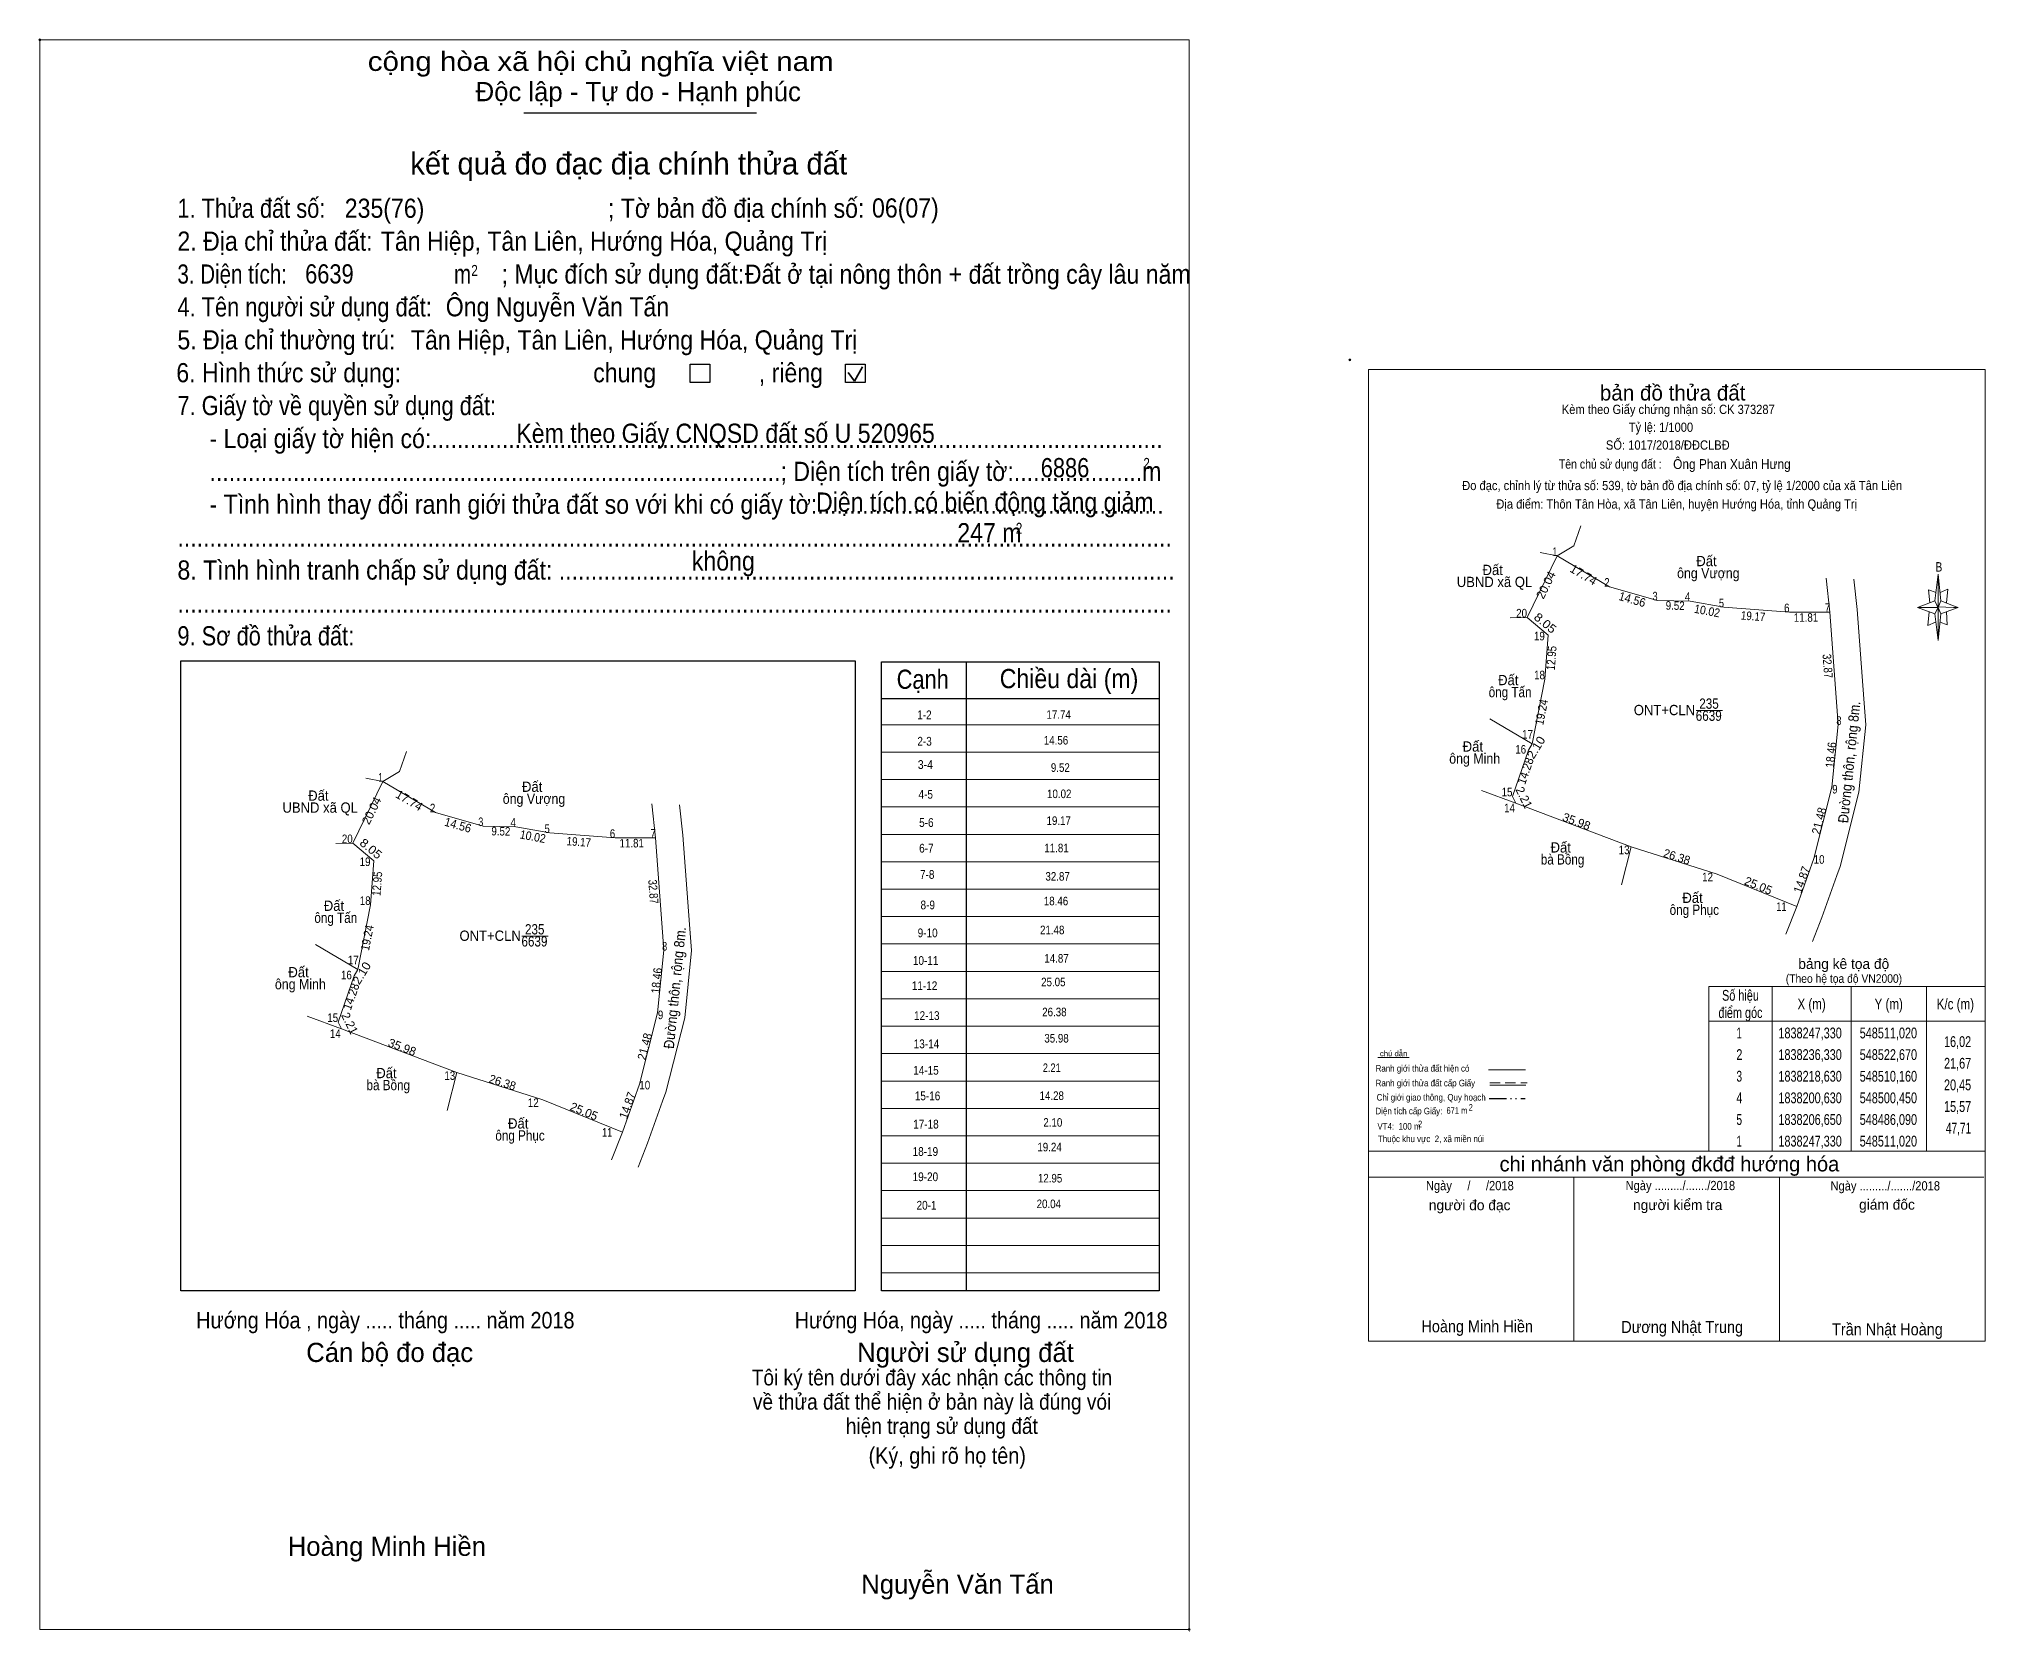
# Model space of a CAD drawing. Header units: metres. Extents: x 548679 to 549584, y 1838305 to 1838770.
# Drawn here: x 548679 to 549247, y 1838305 to 1838770 of the extents above; entities that cross this region are included whole.
import ezdxf
from ezdxf.enums import TextEntityAlignment as Align

# ---------------------------------------------------------------- set-up
doc = ezdxf.new("R2010")
doc.units = ezdxf.units.M
doc.header["$PDMODE"] = 32
doc.header["$PDSIZE"] = 0.5
doc.linetypes.add('DASH_DOUBLE_DOT', pattern=[9.2, 5, -1.2, 0.3, -1.2, 0.3, -1.2])
doc.linetypes.add('MEDIUM_DASHED', pattern=[4.5, 3, -1.5])
for name, color, linetype in [('1', 7, 'Continuous'), ('30', 7, 'Continuous'), ('6', 7, 'Continuous')]:
    doc.layers.add(name, color=color, linetype=linetype)
for name, color, linetype, lineweight in [('10', 7, 'Continuous', 13), ('15', 7, 'Continuous', 13), ('18', 7, 'Continuous', 13), ('28', 7, 'Continuous', 13), ('31', 7, 'Continuous', 13), ('63', 7, 'Continuous', 13), ('7', 7, 'Continuous', 13)]:
    doc.layers.add(name, color=color, linetype=linetype, lineweight=lineweight)

msp = doc.modelspace()

# ---------------------------------------------------------------- texts
at = {"layer": '1'}
for s, width, p in [('235', 0.85, (549166, 1838574.37)), ('ONT+CLN', 0.95, (549152.99, 1838572.5)), ('6639', 0.85, (549165.92, 1838570.85)), ('ONT+CLN', 0.95, (548810.26, 1838506.63)), ('235', 0.85, (548823.27, 1838508.5)), ('6639', 0.85, (548823.19, 1838504.98))]:
    msp.add_text(s, height=3, dxfattribs=dict(at, width=width)).set_placement(p, align=Align.CENTER)
at = {"layer": '1', "width": 0.9}
msp.add_text('Hướng Hóa , ngày ..... tháng ..... năm 2018', height=4.8, dxfattribs=at).set_placement((548724.47, 1838393.51))
at = {"layer": '1'}
for s, p in [('Hoàng Minh Hiền', (548751.19, 1838327.11)), ('Nguyễn Văn Tấn', (548918.57, 1838316.07))]:
    msp.add_text(s, height=5.6, dxfattribs=at).set_placement(p)
at = {"layer": '28'}
for s, height, p in [('bản đồ thửa đất', 4.5, (549155.39, 1838664.35)), ('bảng kê tọa độ', 3, (549205.32, 1838498.43)), ('chi nhánh văn phòng đkđđ hướng hóa', 4.374, (549154.44, 1838439.33)), ('người đo đạc', 3, (549096.135, 1838428.01)), ('người kiểm tra', 3, (549156.845, 1838428.05)), ('giám đốc', 3, (549217.94, 1838428.17))]:
    msp.add_text(s, height=height, dxfattribs=at).set_placement(p, align=Align.CENTER)
for s, height, width, p in [('Kèm theo Giấy chứng nhận số: CK 373287', 2.7, 0.9, (549154.11, 1838660.41)), ('Tỷ lệ: 1/1000', 2.7, 0.9, (549151.97, 1838655.2)), ('SỐ: 1017/2018/ĐĐCLBĐ', 2.7, 0.9, (549153.97, 1838650)), ('Tên chủ sử dụng đất :', 2.7, 0.85, (549137.18, 1838644.45)), ('Đo đạc, chỉnh lý từ thửa số: 539, tờ bản đồ địa chính số: 07, tỷ lệ 1/2000 của xã Tân Liên', 2.7, 0.9, (549158.17, 1838638.19)), ('Địa điểm: Thôn Tân Hòa, xã Tân Liên, huyện Hướng Hóa, tỉnh Quảng Trị', 2.7, 0.9, (549156.565, 1838632.79)), ('B', 2.755, 0.8, (549233.095, 1838614.41)), ('(Theo hệ tọa độ VN2000)', 2.5, 0.9, (549205.38, 1838494.38)), ('(Theo hệ tọa độ VN2000)', 2.5, 0.9, (549205.38, 1838494.38)), ('chú dẫn', 1.6, 1.05, (549073.945, 1838472.94)), ('Ranh giới thửa đất hiện có ', 1.92, 0.9, (549082.71, 1838468.44)), ('Ranh giới thửa đất cấp Giấy', 1.92, 0.9, (549083.22, 1838464.16)), ('Diện tích cấp Giấy: ', 1.92, 0.9, (549078.725, 1838456)), ('Chỉ giới giao thông, Quy hoạch', 1.92, 0.9, (549084.905, 1838460)), ('671 m ', 1.92, 0.85, (549092.715, 1838456.16)), ('2', 1.92, 0.8, (549096.465, 1838457.07)), (' VT4:  100 m ', 1.92, 0.9, (549075.515, 1838451.53)), ('2', 1.92, 0.8, (549081.695, 1838452.23)), ('Thuộc khu vực  2, xã miền núi', 1.92, 0.9, (549084.85, 1838447.88)), ('Ngày     /     /2018', 2.7, 0.9, (549096.2, 1838433.85)), ('Ngày ........./......./2018', 2.7, 0.9, (549157.635, 1838433.87)), ('Ngày ........./......./2018', 2.7, 0.9, (549217.435, 1838433.77)), ('Hoàng Minh Hiền', 3.5, 0.9, (549098.34, 1838392.37)), ('Dương Nhật Trung', 3.5, 0.9, (549158.16, 1838392.17)), ('Trần Nhật Hoàng', 3.5, 0.9, (549218.07, 1838391.49))]:
    msp.add_text(s, height=height, dxfattribs=dict(at, width=width)).set_placement(p, align=Align.CENTER)
at = {"layer": '28', "width": 0.9}
msp.add_text('Ông Phan Xuân Hưng', height=2.88, dxfattribs=at).set_placement((549155.53, 1838644.35))
at = {"layer": '30'}
for s, width, p in [('1-2', 0.85, (548939.11, 1838571.31)), ('1-2', 0.85, (548939.11, 1838571.31)), ('2-3', 0.85, (548939.15, 1838563.6)), ('3-4', 0.9, (548939.52, 1838556.81)), ('4-5', 0.85, (548939.5, 1838548.12)), ('5-6', 0.85, (548939.68, 1838539.88)), ('6-7', 0.85, (548939.68, 1838532.4)), ('7-8', 0.85, (548939.93, 1838524.73)), ('8-9', 0.85, (548940.08, 1838515.83)), ('9-10', 0.85, (548940.87, 1838507.68)), ('10-11', 0.85, (548941.09, 1838499.61)), ('11-12', 0.85, (548940.78, 1838492.25)), ('12-13', 0.85, (548941.42, 1838483.52)), ('13-14', 0.85, (548941.33, 1838475.29)), ('14-15', 0.85, (548941.18, 1838467.56)), ('15-16', 0.85, (548941.64, 1838460.1)), ('17-18', 0.85, (548941.17, 1838451.85)), ('18-19', 0.85, (548941.01, 1838443.86)), ('19-20', 0.85, (548941.01, 1838436.49)), ('20-1', 0.85, (548940.54, 1838428.17))]:
    msp.add_text(s, height=2.56, dxfattribs=dict(at, width=width)).set_placement(p, align=Align.RIGHT)
at = {"layer": '6', "width": 0.9}
for s, p in [('Đất ở tại nông thôn + đất trồng cây lâu năm', (548884.59, 1838698.43)), ('Ông Nguyễn Văn Tấn', (548797.31, 1838688.91))]:
    msp.add_text(s, height=5.6, dxfattribs=at).set_placement(p)
at = {"layer": '63'}
for s, height, width, p in [('Đất ', 3, 0.95, (549103.39, 1838613.4)), ('Đất ', 3, 0.95, (549165.79, 1838615.99)), ('UBND xã QL', 3, 0.95, (549103.39, 1838609.9)), ('ông Vượng', 3, 0.9, (549165.795, 1838612.49)), ('Đất ', 3, 0.95, (549107.94, 1838581.25)), ('ông Tấn', 3, 0.85, (549107.945, 1838577.75)), ('Đất ', 3, 0.95, (549097.6, 1838561.86)), ('ông Minh', 3, 0.9, (549097.6, 1838558.36)), ('Đất ', 3, 0.95, (548760.66, 1838547.53)), ('ông Vượng', 3, 0.9, (548823.065, 1838546.62)), ('Đất ', 3, 0.95, (548823.06, 1838550.12)), ('UBND xã QL', 3, 0.95, (548760.66, 1838544.03)), ('bà Bồng', 3, 0.85, (549123.26, 1838528.91)), ('Đất ', 3, 0.95, (549123.26, 1838532.41)), ('Đất ', 3, 0.95, (549161.72, 1838517.7)), ('ông Tấn', 3, 0.85, (548765.215, 1838511.88)), ('Đất ', 3, 0.95, (548765.21, 1838515.38)), ('ông Phục', 3, 0.85, (549161.715, 1838514.2)), ('Đất ', 3, 0.95, (548754.87, 1838495.99)), ('ông Minh', 3, 0.9, (548754.87, 1838492.49)), ('Số hiệu', 3.158, 0.75, (549175.18, 1838489.15)), ('điểm góc', 3.158, 0.75, (549175.18, 1838484.1)), ('X (m)', 3.158, 0.8, (549195.945, 1838486.63)), ('Y (m)', 3.158, 0.8, (549218.45, 1838486.63)), ('K/c (m)', 3.158, 0.8, (549237.9, 1838486.63)), (' 1', 3.158, 0.65, (549174.415, 1838478.16)), ('1838247,330', 3.158, 0.75, (549195.505, 1838478.16)), ('548511,020', 3.158, 0.75, (549218.35, 1838478.16)), (' 2', 3.158, 0.75, (549174.42, 1838471.85)), ('1838236,330', 3.158, 0.75, (549195.505, 1838471.85)), ('548522,670', 3.158, 0.75, (549218.35, 1838471.85)), ('Đất ', 3, 0.95, (548780.53, 1838466.54)), (' 3', 3.158, 0.7, (549174.415, 1838465.53)), ('1838218,630', 3.158, 0.75, (549195.505, 1838465.53)), ('548510,160', 3.158, 0.75, (549218.35, 1838465.53)), ('bà Bồng', 3, 0.85, (548780.53, 1838463.04)), (' 4', 3.158, 0.75, (549174.41, 1838459.22)), ('1838200,630', 3.158, 0.75, (549195.505, 1838459.22)), ('548500,450', 3.158, 0.75, (549218.35, 1838459.22)), ('ông Phục', 3, 0.85, (548818.985, 1838448.33)), ('Đất ', 3, 0.95, (548818.99, 1838451.83)), (' 5', 3.158, 0.7, (549174.415, 1838452.9)), ('1838206,650', 3.158, 0.75, (549195.505, 1838452.9)), ('548486,090', 3.158, 0.75, (549218.35, 1838452.9)), (' 1', 3.158, 0.65, (549174.415, 1838446.59)), ('1838247,330', 3.158, 0.75, (549195.505, 1838446.59)), ('548511,020', 3.158, 0.75, (549218.35, 1838446.59))]:
    msp.add_text(s, height=height, dxfattribs=dict(at, width=width)).set_placement(p, align=Align.CENTER)
for s, height, width, p in [(' 1', 2.5, 0.75, (549121.72, 1838619.01)), (' 2', 2.5, 0.85, (549137, 1838610)), (' 3', 2.5, 0.8, (549151, 1838606)), (' 4', 2.5, 0.85, (549160.52, 1838605.82)), (' 5', 2.5, 0.8, (549170.37, 1838603.99)), (' 6', 2.5, 0.85, (549189.49, 1838602.56)), (' 7', 2.5, 0.8, (549201.3, 1838602.6)), (' 20', 2.5, 0.85, (549112.88, 1838601.02)), (' 19', 2.5, 0.85, (549118.07, 1838594.33)), (' 18', 2.5, 0.85, (549118.11, 1838582.98)), ('17.74', 2.5, 0.85, (548979.75, 1838571.44)), (' 8', 2.5, 0.8, (549204.66, 1838569.66)), ('14.56', 2.5, 0.85, (548978.97, 1838563.94)), (' 17', 2.5, 0.85, (549114.63, 1838565.67)), (' 16', 2.5, 0.85, (549112.62, 1838561.28)), (' 1', 2.5, 0.75, (548778.99, 1838553.14)), ('9.52', 2.5, 0.85, (548979.44, 1838555.96)), ('10.02', 2.5, 0.85, (548979.91, 1838548.29)), (' 15', 2.5, 0.85, (549108.63, 1838548.81)), (' 9', 2.5, 0.85, (549203.52, 1838549.65)), (' 2', 2.5, 0.85, (548794.27, 1838544.13)), (' 3', 2.5, 0.8, (548808.27, 1838540.13)), (' 4', 2.5, 0.85, (548817.79, 1838539.95)), ('19.17', 2.5, 0.85, (548979.76, 1838540.47)), (' 14', 2.5, 0.85, (549109.38, 1838544.17)), (' 20', 2.5, 0.85, (548770.15, 1838535.15)), (' 5', 2.5, 0.8, (548827.64, 1838538.12)), (' 6', 2.5, 0.85, (548846.76, 1838536.69)), (' 7', 2.5, 0.8, (548858.57, 1838536.73)), (' 19', 2.5, 0.85, (548775.34, 1838528.46)), ('11.81', 2.5, 0.85, (548979.12, 1838532.49)), (' 13', 2.5, 0.85, (549142.8, 1838531.93)), (' 10', 2.5, 0.85, (549199.71, 1838529.14)), ('32.87', 2.5, 0.85, (548979.44, 1838524.2)), (' 12', 2.5, 0.85, (549167.16, 1838524.02)), (' 18', 2.5, 0.85, (548775.38, 1838517.11)), ('18.46', 2.5, 0.85, (548978.97, 1838517.01)), (' 11', 2.5, 0.8, (549188.63, 1838515.38)), ('21.48', 2.5, 0.85, (548977.87, 1838508.56)), (' 8', 2.5, 0.8, (548861.93, 1838503.79)), ('14.87', 2.5, 0.85, (548979.12, 1838500.26)), (' 16', 2.5, 0.85, (548769.89, 1838495.41)), (' 17', 2.5, 0.85, (548771.9, 1838499.8)), ('25.05', 2.5, 0.85, (548978.19, 1838493.38)), (' 15', 2.5, 0.85, (548765.9, 1838482.94)), (' 9', 2.5, 0.85, (548860.79, 1838483.78)), ('26.38', 2.5, 0.85, (548978.5, 1838484.62)), (' 14', 2.5, 0.85, (548766.65, 1838478.3)), ('35.98', 2.5, 0.85, (548979.12, 1838476.95)), ('16,02', 3.158, 0.75, (549242.51, 1838475.64)), (' 13', 2.5, 0.85, (548800.07, 1838466.06)), ('2.21', 2.5, 0.8, (548976.78, 1838468.34)), ('21,67', 3.158, 0.75, (549242.52, 1838469.32)), (' 10', 2.5, 0.85, (548856.98, 1838463.27)), ('14.28', 2.5, 0.85, (548977.72, 1838460.2)), ('20,45', 3.158, 0.75, (549242.51, 1838463.01)), (' 12', 2.5, 0.85, (548824.43, 1838458.15)), ('15,57', 3.158, 0.75, (549242.52, 1838456.69)), (' 11', 2.5, 0.8, (548845.9, 1838449.51)), ('2.10', 2.5, 0.85, (548977.25, 1838452.38)), ('47,71', 3.158, 0.7, (549242.52, 1838450.38)), ('19.24', 2.5, 0.85, (548977.09, 1838445.19)), ('12.95', 2.5, 0.85, (548977.24, 1838436.1)), ('20.04', 2.5, 0.85, (548976.87, 1838428.61))]:
    msp.add_text(s, height=height, dxfattribs=dict(at, width=width)).set_placement(p, align=Align.RIGHT)
for s, rotation, p in [('17.74', 329.474, (549128.74, 1838612.403)), ('20.04', 63.831, (549119.522, 1838609.939)), ('20.04', 63.831, (548776.792, 1838544.069)), ('17.74', 329.474, (548786.01, 1838546.533)), ('2.21', 296.333, (549110.88, 1838547.889)), ('35.98', 339.313, (549126.888, 1838540.306)), ('25.05', 337.714, (549179.921, 1838521.586)), ('2.21', 296.333, (548768.15, 1838482.019)), ('35.98', 339.313, (548784.158, 1838474.436)), ('25.05', 337.714, (548837.191, 1838455.716))]:
    msp.add_text(s, height=2.5, rotation=rotation, dxfattribs=at).set_placement(p, align=Align.CENTER)
for s, height, rotation, width, p in [('14.56', 2.5, 344.055, 0.95, (549143.252, 1838605.085)), ('9.52', 2.5, 358.917, 0.85, (549156.101, 1838603.246)), ('10.02', 2.5, 349.475, 0.9, (549165.222, 1838601.726)), ('8.05', 2.5, 320.395, 1.1, (549117.408, 1838598.437)), ('19.17', 2.5, 355.723, 0.85, (549178.787, 1838600.156)), ('11.81', 2.5, 0.194, 0.85, (549194.316, 1838599.762)), ('12.95', 2.5, 85.703, 0.85, (549121.256, 1838589.071)), ('32.87', 2.5, 274.222, 0.85, (549199.391, 1838586.742)), ('19.24', 2.5, 78.912, 0.9, (549118.336, 1838573.155)), ('Đường thôn, rộng 8m.', 3, 84.235, 0.9, (549208.389, 1838558.654)), ('2.10', 2.5, 58.803, 1.05, (549116.588, 1838562.433)), ('14.28', 2.5, 70.829, 0.95, (549113.611, 1838555.82)), ('18.46', 2.5, 84.28, 0.9, (549202.814, 1838560.77)), ('14.56', 2.5, 344.055, 0.95, (548800.522, 1838539.215)), ('21.48', 2.5, 75.744, 0.95, (549199.321, 1838541.352)), ('9.52', 2.5, 358.917, 0.85, (548813.371, 1838537.376)), ('10.02', 2.5, 349.475, 0.9, (548822.492, 1838535.856)), ('19.17', 2.5, 355.723, 0.85, (548836.057, 1838534.286)), ('8.05', 2.5, 320.395, 1.1, (548774.678, 1838532.567)), ('11.81', 2.5, 0.194, 0.85, (548851.586, 1838533.892)), ('26.38', 2.5, 342.369, 0.95, (549156.226, 1838529.993)), ('12.95', 2.5, 85.703, 0.85, (548778.526, 1838523.201)), ('14.87', 2.5, 70.346, 0.95, (549194.247, 1838524.06)), ('32.87', 2.5, 274.222, 0.85, (548856.661, 1838520.872)), ('19.24', 2.5, 78.912, 0.9, (548775.606, 1838507.285)), ('Đường thôn, rộng 8m.', 3, 84.235, 0.9, (548865.659, 1838492.784)), ('2.10', 2.5, 58.803, 1.05, (548773.858, 1838496.563)), ('18.46', 2.5, 84.28, 0.9, (548860.084, 1838494.9)), ('14.28', 2.5, 70.829, 0.95, (548770.881, 1838489.95)), ('21.48', 2.5, 75.744, 0.95, (548856.591, 1838475.482)), ('26.38', 2.5, 342.369, 0.95, (548813.491, 1838464.125)), ('14.87', 2.5, 70.346, 0.95, (548851.517, 1838458.19))]:
    msp.add_text(s, height=height, rotation=rotation, dxfattribs=dict(at, width=width)).set_placement(p, align=Align.CENTER)
at = {"layer": '7'}
for s, height, width, p in [('cộng hòa xã hội chủ nghĩa việt nam', 5.6, 1.15, (548774.55, 1838760.55)), ('cộng hòa xã hội chủ nghĩa việt nam', 5.6, 1.15, (548774.55, 1838760.55)), ('1. Thửa đất số:', 5.6, 0.85, (548718.99, 1838717.67)), ('1. Thửa đất số:', 5.6, 0.85, (548718.99, 1838717.67)), ('; Tờ bản đồ địa chính số:', 5.6, 0.9, (548844.63, 1838717.67)), ('; Tờ bản đồ địa chính số:', 5.6, 0.9, (548844.63, 1838717.67)), ('235(76)', 5.6, 0.9, (548767.83, 1838717.67)), ('06(07)', 5.6, 0.9, (548921.71, 1838717.75)), ('2. Địa chỉ thửa đất:', 5.6, 0.9, (548718.99, 1838708.07)), ('2. Địa chỉ thửa đất:', 5.6, 0.9, (548718.99, 1838708.07)), ('Tân Hiệp, Tân Liên, Hướng Hóa, Quảng Trị', 5.6, 0.9, (548778.35, 1838708.07)), ('3. Diện tích:', 5.6, 0.8, (548718.99, 1838698.47)), ('3. Diện tích:', 5.6, 0.8, (548718.99, 1838698.47)), ('6639', 5.6, 0.85, (548756.27, 1838698.51)), ('m', 5.6, 0.8, (548799.71, 1838698.47)), ('m', 5.6, 0.8, (548799.71, 1838698.47)), ('2', 3.2, 0.8, (548804.75, 1838700.71)), ('2', 3.2, 0.8, (548804.75, 1838700.71)), ('; Mục đích sử dụng đất:', 5.6, 0.9, (548813.59, 1838698.47)), ('; Mục đích sử dụng đất:', 5.6, 0.9, (548813.59, 1838698.47)), ('4. Tên người sử dụng đất:', 5.6, 0.85, (548718.99, 1838688.87)), ('4. Tên người sử dụng đất:', 5.6, 0.85, (548718.99, 1838688.87)), ('5. Địa chỉ thường trú:', 5.6, 0.9, (548718.99, 1838679.27)), ('5. Địa chỉ thường trú:', 5.6, 0.9, (548718.99, 1838679.27)), ('Tân Hiệp, Tân Liên, Hướng Hóa, Quảng Trị', 5.6, 0.9, (548787.13, 1838679.22)), ('6. Hình thức sử dụng:', 5.6, 0.9, (548718.67, 1838669.67)), ('6. Hình thức sử dụng:', 5.6, 0.9, (548718.67, 1838669.67)), ('chung                , riêng', 5.6, 0.9, (548840.35, 1838669.67)), ('chung                , riêng', 5.6, 0.9, (548840.35, 1838669.67)), ('7. Giấy tờ về quyền sử dụng đất:', 5.6, 0.85, (548718.99, 1838660.07)), ('7. Giấy tờ về quyền sử dụng đất:', 5.6, 0.85, (548718.99, 1838660.07)), ('     - Loại giấy tờ hiện có:..................................................................................................................', 5.6, 0.9, (548718.99, 1838650.47)), ('     - Loại giấy tờ hiện có:..................................................................................................................', 5.6, 0.9, (548718.99, 1838650.47)), ('Kèm theo Giấy CNQSD đất số U 520965', 5.6, 0.9, (548817.91, 1838651.99)), ('     .........................................................................................; Diện tích trên giấy tờ:....................m', 5.6, 0.9, (548718.99, 1838640.87)), ('     .........................................................................................; Diện tích trên giấy tờ:....................m', 5.6, 0.9, (548718.99, 1838640.87)), ('6886', 5.6, 0.85, (548970.96, 1838641.95)), ('2', 3.2, 0.8, (549000.91, 1838644.39)), ('2', 3.2, 0.8, (549000.91, 1838644.39)), ('     - Tình hình thay đổi ranh giới thửa đất so với khi có giấy tờ:......................................................', 5.6, 0.9, (548718.99, 1838631.27)), ('     - Tình hình thay đổi ranh giới thửa đất so với khi có giấy tờ:......................................................', 5.6, 0.9, (548718.99, 1838631.27)), ('Diện tích có biến động tăng giảm ', 5.6, 0.9, (548905.38, 1838631.9)), ('247 m', 5.6, 0.9, (548946.61, 1838622.96)), ('2', 3.2, 0.8, (548963.68, 1838625.45)), ('...........................................................................................................................................................', 5.6, 0.9, (548718.99, 1838621.67)), ('8. Tình hình tranh chấp sử dụng đất: ................................................................................................', 5.6, 0.9, (548718.99, 1838612.07)), ('8. Tình hình tranh chấp sử dụng đất: ................................................................................................', 5.6, 0.9, (548718.99, 1838612.07)), ('không', 5.6, 0.9, (548869.15, 1838614.71)), ('không', 5.6, 0.9, (548869.15, 1838614.71)), ('9. Sơ đồ thửa đất:', 5.6, 0.85, (548718.99, 1838592.87)), ('9. Sơ đồ thửa đất:', 5.6, 0.85, (548718.99, 1838592.87)), ('...........................................................................................................................................................', 5.6, 0.9, (548718.99, 1838602.47)), ('...........................................................................................................................................................', 5.6, 0.9, (548718.99, 1838602.47)), ('Cạnh', 5.6, 0.85, (548928.91, 1838580.19)), ('Cạnh', 5.6, 0.85, (548928.91, 1838580.19)), ('Chiều dài (m)', 5.6, 0.9, (548958.99, 1838580.39)), ('Chiều dài (m)', 5.6, 0.9, (548958.99, 1838580.39)), ('Hướng Hóa, ngày ..... tháng ..... năm 2018', 4.8, 0.9, (548899.15, 1838393.51)), ('(Ký, ghi rõ họ tên)', 4.8, 0.9, (548920.71, 1838353.99)), ('(Ký, ghi rõ họ tên)', 4.8, 0.9, (548920.71, 1838353.99))]:
    msp.add_text(s, height=height, dxfattribs=dict(at, width=width)).set_placement(p)
for s, p in [('Độc lập - Tự do - Hạnh phúc', (548806.03, 1838751.71)), ('Độc lập - Tự do - Hạnh phúc', (548806.03, 1838751.71)), ('Cán bộ đo đạc', (548756.59, 1838383.71)), ('Cán bộ đo đạc', (548756.59, 1838383.71)), ('Người sử dụng đất', (548917.39, 1838383.71)), ('Người sử dụng đất', (548917.39, 1838383.71))]:
    msp.add_text(s, height=5.6, dxfattribs=at).set_placement(p)
for s, height, p in [('kết quả đo đạc địa chính thửa đất', 6.4, (548850.7, 1838730.31)), ('kết quả đo đạc địa chính thửa đất', 6.4, (548850.7, 1838730.31)), ('.', 1.6, (549014.325, 1838304.87)), ('.', 1.6, (549014.325, 1838304.87))]:
    msp.add_text(s, height=height, dxfattribs=at).set_placement(p, align=Align.CENTER)
at = {"layer": '7', "width": 0.9}
for s, p in [('Tôi ký tên dưới đây xác nhận các thông tin', (548939.2, 1838376.87)), ('Tôi ký tên dưới đây xác nhận các thông tin', (548939.2, 1838376.87)), ('về thửa đất thể hiện ở bản này là đúng vói', (548939.25, 1838369.79)), ('về thửa đất thể hiện ở bản này là đúng vói', (548939.25, 1838369.79)), ('hiện trạng sử dụng đất', (548942.09, 1838362.71)), ('hiện trạng sử dụng đất', (548942.09, 1838362.71))]:
    msp.add_text(s, height=4.626, dxfattribs=at).set_placement(p, align=Align.CENTER)

# ---------------------------------------------------------------- linework, layer by layer
at = {"layer": '10'}
for p, q in [((549126.55, 1838621.95), (549128.6, 1838627.79)), ((548783.82, 1838556.08), (548785.87, 1838561.92)), ((549099.57, 1838550.54), (549109.61, 1838546.83)), ((549099.57, 1838550.54), (549109.61, 1838546.83)), ((549099.57, 1838550.54), (549109.61, 1838546.83)), ((549140.47, 1838522.98), (549143.27, 1838534.12)), ((548756.84, 1838484.67), (548766.88, 1838480.96)), ((548756.84, 1838484.67), (548766.88, 1838480.96)), ((548756.84, 1838484.67), (548766.88, 1838480.96)), ((548797.74, 1838457.11), (548800.54, 1838468.25))]:
    msp.add_line(p, q, dxfattribs=at)
for points in [[(549109.61, 1838546.83), (549108.63, 1838548.81), (549113.32, 1838562.3), (549114.41, 1838564.1)], [(549109.61, 1838546.83), (549108.63, 1838548.81), (549113.32, 1838562.3), (549114.41, 1838564.1)], [(549099.57, 1838550.54), (549109.61, 1838546.83), (549143.27, 1838534.12)], [(548766.88, 1838480.96), (548765.9, 1838482.94), (548770.59, 1838496.43), (548771.68, 1838498.23)], [(548766.88, 1838480.96), (548765.9, 1838482.94), (548770.59, 1838496.43), (548771.68, 1838498.23)], [(548756.84, 1838484.67), (548766.88, 1838480.96), (548800.54, 1838468.25)]]:
    msp.add_lwpolyline(points, dxfattribs=at)
at = {"layer": '15'}
for p, q in [((549121.72, 1838619.01), (549112.88, 1838601.02)), ((548778.99, 1838553.14), (548770.15, 1838535.15))]:
    msp.add_line(p, q, dxfattribs=at)
for points in [[(549121.72, 1838619.01), (549137, 1838610), (549151, 1838606), (549160.52, 1838605.82)], [(549201.3, 1838602.6), (549189.49, 1838602.56), (549170.37, 1838603.99), (549160.52, 1838605.82)], [(548778.99, 1838553.14), (548794.27, 1838544.13), (548808.27, 1838540.13), (548817.79, 1838539.95)], [(548858.57, 1838536.73), (548846.76, 1838536.69), (548827.64, 1838538.12), (548817.79, 1838539.95)]]:
    msp.add_lwpolyline(points, dxfattribs=at)
at = {"layer": '18'}
for p, q in [((549201.3, 1838602.6), (549200.18, 1838612.54)), ((549208.24, 1838612.19), (549209.24, 1838603.35)), ((549201.3, 1838602.6), (549203.72, 1838569.82)), ((549209.24, 1838603.35), (549211.19, 1838577.28)), ((549211.19, 1838577.28), (549211.76, 1838569.72)), ((549209.77, 1838550.01), (549211.76, 1838569.72)), ((549209.77, 1838550.01), (549211.76, 1838569.72)), ((548858.57, 1838536.73), (548857.45, 1838546.67)), ((548865.51, 1838546.32), (548866.51, 1838537.48)), ((549109.61, 1838546.83), (549143.27, 1838534.12)), ((549109.61, 1838546.83), (549143.27, 1838534.12)), ((549109.61, 1838546.83), (549143.27, 1838534.12)), ((548858.57, 1838536.73), (548860.99, 1838503.95)), ((548866.51, 1838537.48), (548868.46, 1838511.41)), ((549188.42, 1838508.54), (549191.59, 1838516.63)), ((548868.46, 1838511.41), (548869.03, 1838503.85)), ((548867.04, 1838484.14), (548869.03, 1838503.85)), ((548867.04, 1838484.14), (548869.03, 1838503.85)), ((548766.88, 1838480.96), (548800.54, 1838468.25)), ((548766.88, 1838480.96), (548800.54, 1838468.25)), ((548766.88, 1838480.96), (548800.54, 1838468.25)), ((548845.69, 1838442.67), (548848.86, 1838450.76))]:
    msp.add_line(p, q, dxfattribs=at)
for points in [[(549116.75, 1838619.97), (549121.72, 1838619.01), (549126.55, 1838621.95)], [(549107.93, 1838600.92), (549112.88, 1838601.02), (549119.08, 1838595.89), (549118.11, 1838582.98), (549114.41, 1838564.1)], [(549107.93, 1838600.92), (549112.88, 1838601.02), (549119.08, 1838595.89), (549118.11, 1838582.98), (549114.41, 1838564.1)], [(549191.59, 1838516.63), (549196.59, 1838530.63), (549201.88, 1838551.45), (549203.72, 1838569.82)], [(549109.61, 1838546.83), (549108.63, 1838548.81), (549113.32, 1838562.3), (549114.41, 1838564.1)], [(549109.61, 1838546.83), (549108.63, 1838548.81), (549113.32, 1838562.3), (549114.41, 1838564.1)], [(548774.02, 1838554.1), (548778.99, 1838553.14), (548783.82, 1838556.08)], [(549203.34, 1838525.75), (549204.25, 1838528.29), (549209.77, 1838550.01)], [(549203.34, 1838525.75), (549204.25, 1838528.29), (549209.77, 1838550.01)], [(549203.34, 1838525.75), (549204.25, 1838528.29), (549209.77, 1838550.01)], [(548765.2, 1838535.05), (548770.15, 1838535.15), (548776.35, 1838530.02), (548775.38, 1838517.11), (548771.68, 1838498.23)], [(548765.2, 1838535.05), (548770.15, 1838535.15), (548776.35, 1838530.02), (548775.38, 1838517.11), (548771.68, 1838498.23)], [(549143.27, 1838534.12), (549168.41, 1838526.13), (549191.59, 1838516.63)], [(549196.2, 1838506.48), (549198.93, 1838513.4), (549203.34, 1838525.75)], [(549196.2, 1838506.48), (549198.93, 1838513.4), (549203.34, 1838525.75)], [(549196.2, 1838506.48), (549198.93, 1838513.4), (549203.34, 1838525.75)], [(548848.86, 1838450.76), (548853.86, 1838464.76), (548859.15, 1838485.58), (548860.99, 1838503.95)], [(548766.88, 1838480.96), (548765.9, 1838482.94), (548770.59, 1838496.43), (548771.68, 1838498.23)], [(548766.88, 1838480.96), (548765.9, 1838482.94), (548770.59, 1838496.43), (548771.68, 1838498.23)], [(548860.61, 1838459.88), (548861.52, 1838462.42), (548867.04, 1838484.14)], [(548860.61, 1838459.88), (548861.52, 1838462.42), (548867.04, 1838484.14)], [(548860.61, 1838459.88), (548861.52, 1838462.42), (548867.04, 1838484.14)], [(548800.54, 1838468.25), (548825.68, 1838460.26), (548848.86, 1838450.76)], [(548853.47, 1838440.61), (548856.2, 1838447.53), (548860.61, 1838459.88)], [(548853.47, 1838440.61), (548856.2, 1838447.53), (548860.61, 1838459.88)], [(548853.47, 1838440.61), (548856.2, 1838447.53), (548860.61, 1838459.88)]]:
    msp.add_lwpolyline(points, dxfattribs=at)
at = {"layer": '28'}
for p, q in [((549066.57, 1838632.95), (549066.57, 1838661.47)), ((549066.57, 1838518.19), (549066.57, 1838632.95)), ((549231.89, 1838605.89), (549232.89, 1838613.69)), ((549233.69, 1838605.89), (549237.38, 1838604.41)), ((549231.89, 1838602.09), (549226.89, 1838603.89)), ((549233.69, 1838602.09), (549232.89, 1838594.29)), ((549235.49, 1838598.89), (549233.49, 1838599.69)), ((549235.29, 1838602.69), (549235.49, 1838598.89)), ((549237.38, 1838604.41), (549238.69, 1838603.89)), ((549237.38, 1838603.42), (549238.69, 1838603.89)), ((549069.33, 1838472.54), (549078.53, 1838472.54)), ((549101.65, 1838469), (549112.41, 1838469)), ((549102.05, 1838464.52), (549112.57, 1838464.52)), ((549066.57, 1838445.21), (549246.57, 1838445.21)), ((549066.57, 1838437.61), (549246.17, 1838437.61)), ((549066.57, 1838437.61), (549246.17, 1838437.61)), ((549066.57, 1838437.61), (549246.17, 1838437.61)), ((549126.57, 1838389.81), (549126.57, 1838437.61)), ((549186.57, 1838389.81), (549186.57, 1838437.61))]:
    msp.add_line(p, q, dxfattribs=at)
at = {"layer": '28', "linetype": 'MEDIUM_DASHED'}
msp.add_line((549102.05, 1838465.16), (549112.93, 1838465.16), dxfattribs=at)
at = {"layer": '28', "linetype": 'DASH_DOUBLE_DOT', "lineweight": 25}
msp.add_line((549101.85, 1838460.58), (549112.33, 1838460.58), dxfattribs=at)
at = {"layer": '28'}
for points in [[(549066.57, 1838661.47), (549066.57, 1838673.41), (549246.57, 1838673.41), (549246.57, 1838475.67)], [(549232.89, 1838603.89), (549231.89, 1838605.89), (549226.89, 1838603.89)], [(549237.38, 1838603.94), (549232.89, 1838604.09), (549232.89, 1838603.89), (549226.89, 1838603.89), (549231.89, 1838605.89), (549233.69, 1838602.09), (549237.38, 1838603.42)], [(549232.29, 1838608.29), (549230.09, 1838609.09), (549230.49, 1838605.29)], [(549233.49, 1838608.29), (549235.69, 1838609.29), (549235.29, 1838605.29)], [(549230.29, 1838602.69), (549229.89, 1838598.69), (549232.09, 1838599.69)], [(549232.89, 1838603.89), (549233.69, 1838602.09), (549237.38, 1838603.42)], [(549237.38, 1838603.42), (549238.69, 1838603.89), (549237.38, 1838603.94)], [(549066.57, 1838475.67), (549066.57, 1838500.2), (549066.57, 1838518.19)], [(549246.57, 1838475.67), (549246.57, 1838389.81), (549066.57, 1838389.81), (549066.57, 1838475.67)], [(549246.57, 1838389.81), (549066.57, 1838389.81), (549066.57, 1838437.61)]]:
    msp.add_lwpolyline(points, dxfattribs=at)
for points in [[(549232.89, 1838613.69), (549233.69, 1838605.89), (549232.89, 1838603.89)], [(549232.89, 1838603.89), (549232.89, 1838594.29), (549231.89, 1838602.09)]]:
    msp.add_lwpolyline(points, close=True, dxfattribs=at)
msp.add_point((549061.17, 1838676.21), dxfattribs=at)
at = {"layer": '31'}
for p, q in [((549114.41, 1838564.1), (549102.03, 1838571.45)), ((548771.68, 1838498.23), (548759.3, 1838505.58))]:
    msp.add_line(p, q, dxfattribs=at)
for points in [[(549107.93, 1838600.92), (549112.88, 1838601.02), (549119.08, 1838595.89), (549118.11, 1838582.98), (549114.41, 1838564.1)], [(548765.2, 1838535.05), (548770.15, 1838535.15), (548776.35, 1838530.02), (548775.38, 1838517.11), (548771.68, 1838498.23)]]:
    msp.add_lwpolyline(points, dxfattribs=at)
at = {"layer": '63'}
for p, q in [((549162.21, 1838573.89), (549169.97, 1838573.89)), ((548819.48, 1838508.02), (548827.24, 1838508.02)), ((549184.41, 1838493.26), (549184.41, 1838445.26)), ((549207.47, 1838493.26), (549207.47, 1838445.26)), ((549229.44, 1838493.26), (549229.44, 1838445.26)), ((549165.95, 1838483.15), (549246.57, 1838483.15))]:
    msp.add_line(p, q, dxfattribs=at)
msp.add_lwpolyline([(549165.95, 1838493.26), (549246.57, 1838493.26), (549246.57, 1838445.26), (549165.95, 1838445.26)], close=True, dxfattribs=at)
at = {"layer": '7', "lineweight": 25}
for p, q in [((548820.12, 1838748.36), (548887.96, 1838748.36)), ((548820.12, 1838748.36), (548887.96, 1838748.36)), ((548949.24, 1838588.04), (548949.24, 1838404.52)), ((548949.24, 1838588.04), (548949.24, 1838404.52)), ((548924.44, 1838577.32), (549005.56, 1838577.32)), ((548924.44, 1838577.32), (549005.56, 1838577.32))]:
    msp.add_line(p, q, dxfattribs=at)
at = {"layer": '7', "lineweight": 35}
for p, q in [((548916.65, 1838670.04), (548918.97, 1838674.2)), ((548916.65, 1838670.04), (548918.97, 1838674.2)), ((548914.74, 1838672.52), (548916.65, 1838670.04)), ((548914.74, 1838672.52), (548916.65, 1838670.04))]:
    msp.add_line(p, q, dxfattribs=at)
at = {"layer": '7'}
for p, q in [((548924.44, 1838569.72), (549005.56, 1838569.72)), ((548924.44, 1838561.72), (549005.56, 1838561.72)), ((548924.44, 1838553.72), (549005.56, 1838553.72)), ((548924.44, 1838545.72), (549005.56, 1838545.72)), ((548924.44, 1838537.72), (549005.56, 1838537.72)), ((548924.44, 1838529.72), (549005.56, 1838529.72)), ((548924.44, 1838521.72), (549005.56, 1838521.72)), ((548924.44, 1838513.72), (549005.56, 1838513.72)), ((548924.44, 1838505.72), (549005.56, 1838505.72)), ((548924.44, 1838497.72), (549005.56, 1838497.72)), ((548924.44, 1838489.72), (549005.56, 1838489.72)), ((548924.44, 1838481.72), (549005.56, 1838481.72)), ((548924.44, 1838473.72), (549005.56, 1838473.72)), ((548924.44, 1838465.72), (549005.56, 1838465.72)), ((548924.44, 1838457.72), (549005.56, 1838457.72)), ((548924.44, 1838449.72), (549005.56, 1838449.72)), ((548924.44, 1838441.72), (549005.56, 1838441.72)), ((548924.44, 1838433.72), (549005.56, 1838433.72)), ((548924.44, 1838425.72), (549005.56, 1838425.72)), ((548924.44, 1838417.72), (549005.56, 1838417.72)), ((548924.44, 1838409.72), (549005.56, 1838409.72))]:
    msp.add_line(p, q, dxfattribs=at)
msp.add_lwpolyline([(548678.82, 1838769.64), (549014.29, 1838769.64), (549014.29, 1838305.64), (548678.82, 1838305.64)], close=True, dxfattribs=at)
msp.add_lwpolyline([(548678.82, 1838769.64), (549014.29, 1838769.64), (549014.29, 1838305.64), (548678.82, 1838305.64)], close=True, dxfattribs=at)
at = {"layer": '7', "lineweight": 25}
for points in [[(548868.66, 1838675), (548874.42, 1838675), (548874.42, 1838669.63), (548868.66, 1838669.63)], [(548868.66, 1838675), (548874.42, 1838675), (548874.42, 1838669.63), (548868.66, 1838669.63)], [(548913.99, 1838675), (548919.75, 1838675), (548919.75, 1838669.63), (548913.99, 1838669.63)], [(548913.99, 1838675), (548919.75, 1838675), (548919.75, 1838669.63), (548913.99, 1838669.63)], [(548719.96, 1838588.36), (548916.76, 1838588.36), (548916.76, 1838404.52), (548719.96, 1838404.52)], [(548719.96, 1838588.36), (548916.76, 1838588.36), (548916.76, 1838404.52), (548719.96, 1838404.52)], [(548924.44, 1838588.04), (549005.56, 1838588.04), (549005.56, 1838404.52), (548924.44, 1838404.52)], [(548924.44, 1838588.04), (549005.56, 1838588.04), (549005.56, 1838404.52), (548924.44, 1838404.52)]]:
    msp.add_lwpolyline(points, close=True, dxfattribs=at)
at = {"layer": '7'}
for p in [(548678.82, 1838769.64), (549014.29, 1838305.64)]:
    msp.add_point(p, dxfattribs=at)

msp.set_redraw_order([(e.dxf.handle, doc.entitydb.next_handle()) for e in msp.query("TEXT MTEXT ATTDEF DIMENSION ARC_DIMENSION")])  # texts and dimensions are drawn at this point

doc.saveas('drawing.dxf')
